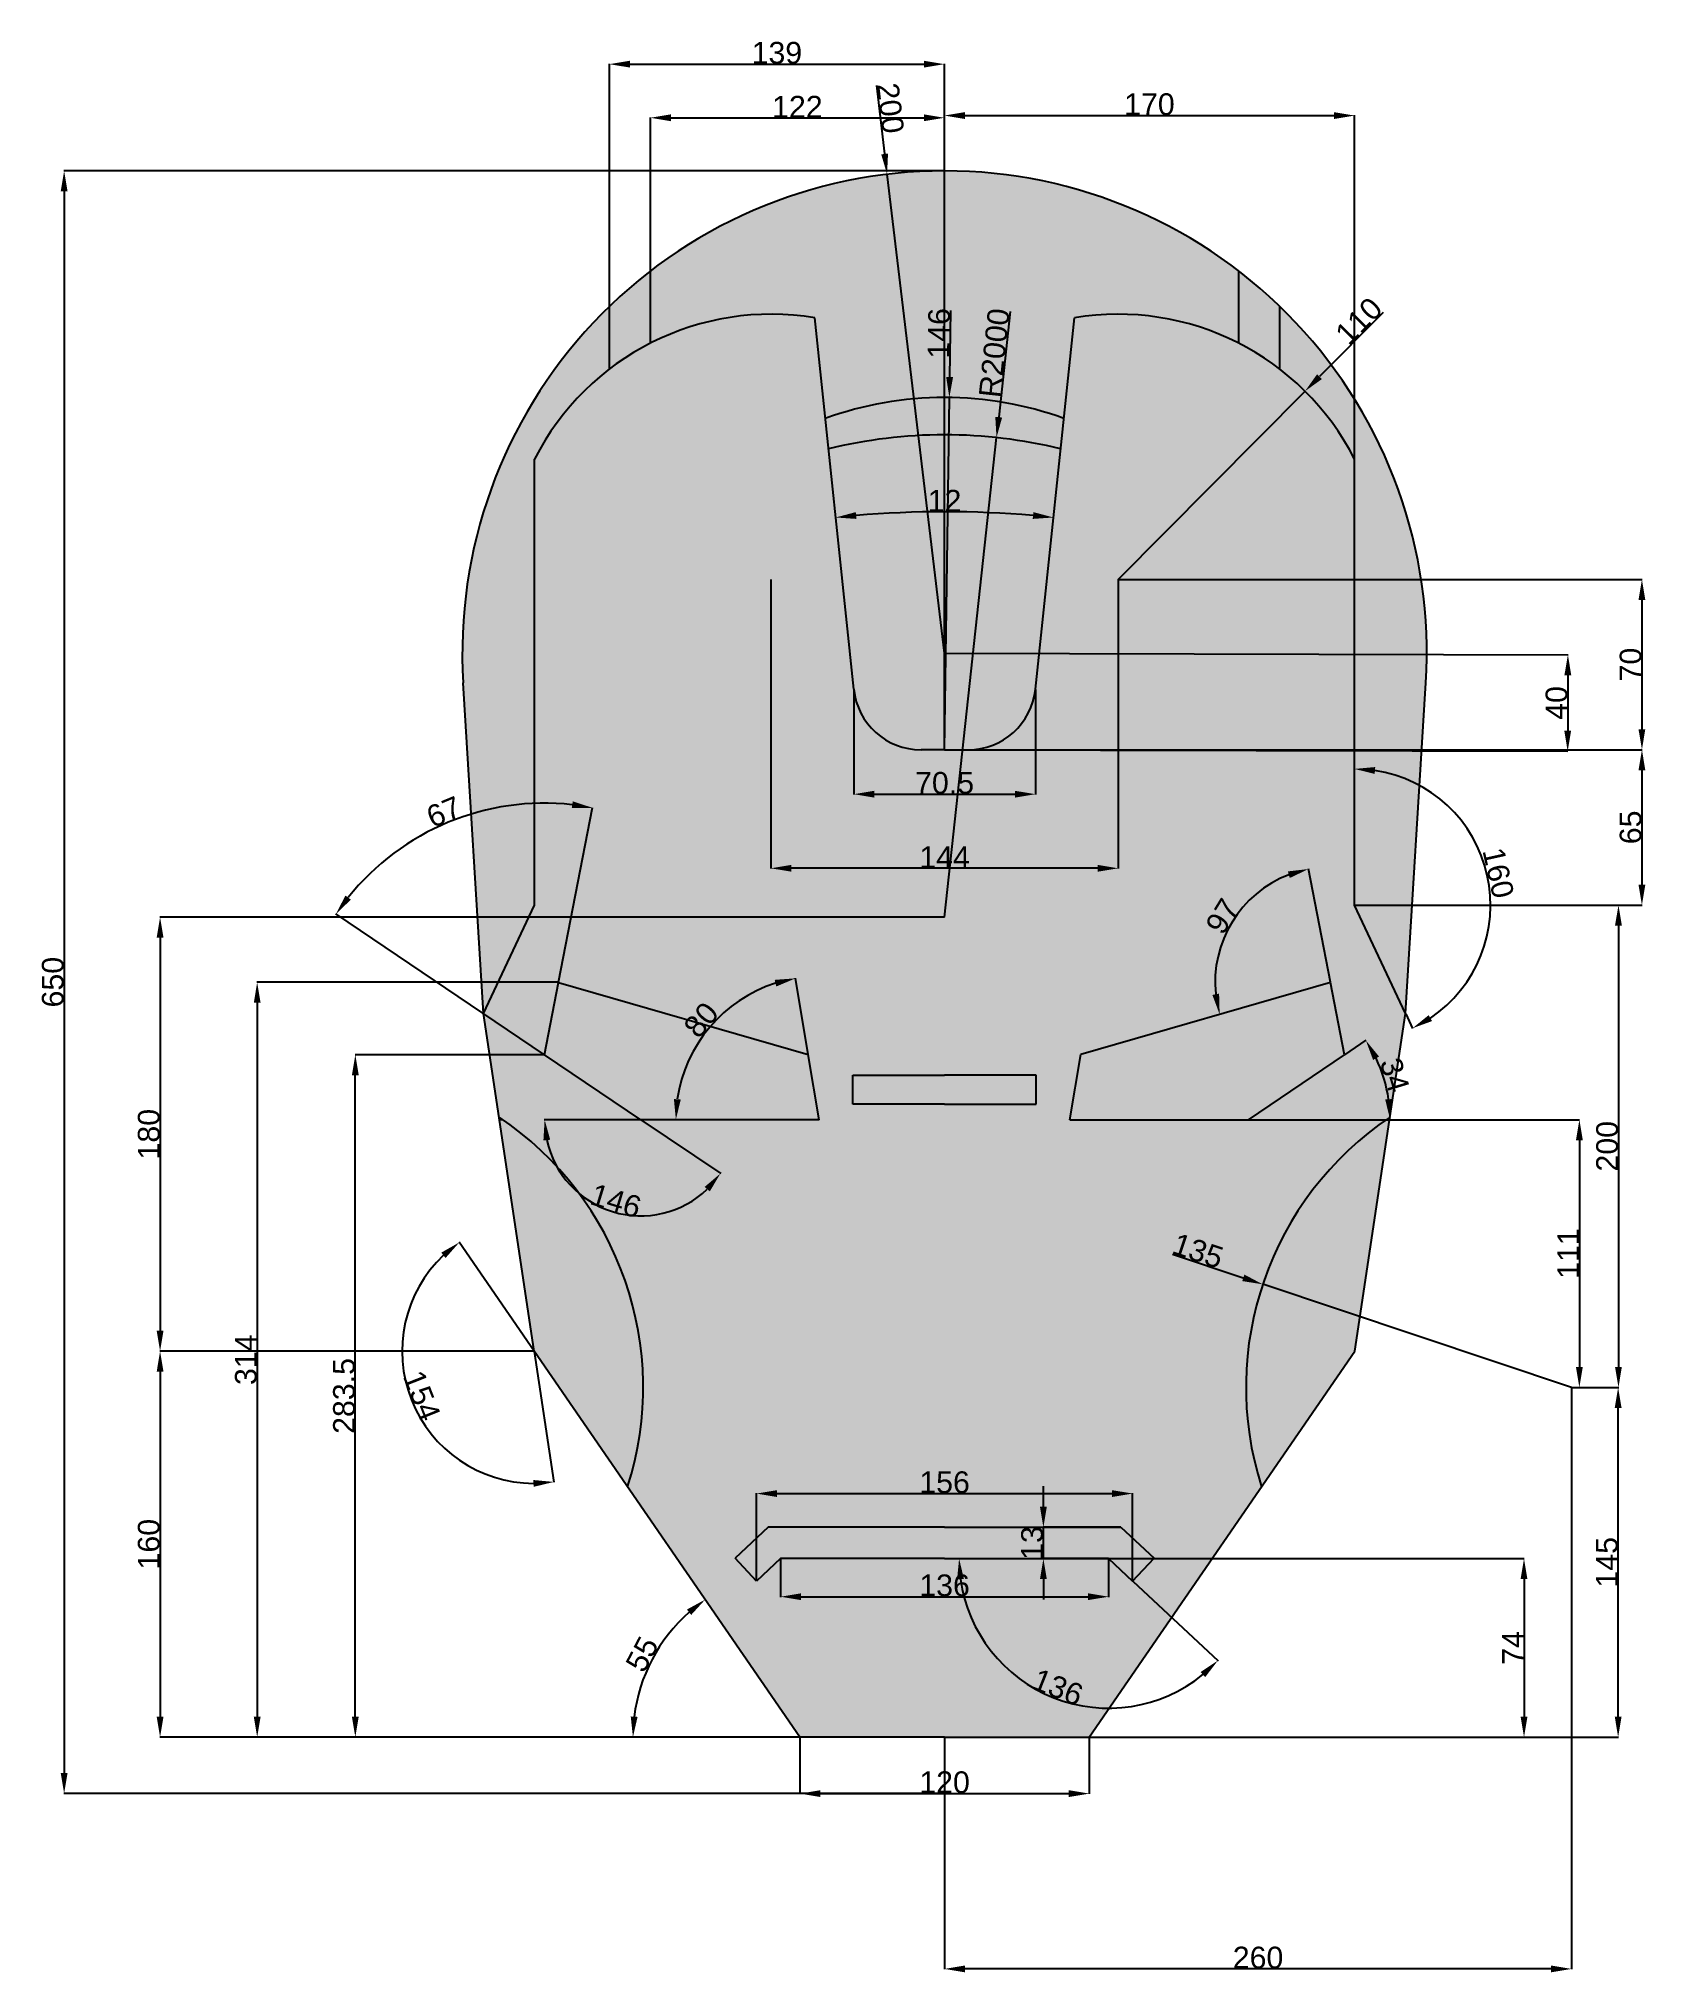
# Model space of a CAD drawing. Header units: millimetres. Extents: x -259 to 6404, y -674 to 7343.
import ezdxf

# ---------------------------------------------------------------- set-up
doc = ezdxf.new("R2010")
doc.units = ezdxf.units.MM
doc.styles.get("Standard").update_dxf_attribs({"font": 'arial.ttf'})
doc.dimstyles.new('ISO-25', dxfattribs={"dimtxt": 90, "dimasz": 85, "dimexe": 1.25, "dimexo": 0.625, "dimtad": 1, "dimtxsty": 'Standard', "dimcen": 2.5, "dimadec": 0, "dimazin": 0, "dimtfac": 1, "dimtmove": 0, "dimatfit": 3, "dimfxl": 1, "dimarcsym": 0})

msp = doc.modelspace()

# ---------------------------------------------------------------- blocks, each defined once
blk = doc.blocks.new('*D1')
at = {"color": 0, "lineweight": -2, "transparency": 16777216}
for p, q in [((2898.2, 300.2), (2898.2, 65.4)), ((4098.2, 300.2), (4098.2, 65.4)), ((2983.2, 66.6), (4013.2, 66.6))]:
    blk.add_line(p, q, dxfattribs=at)
at = {"color": 0, "transparency": 16777216}
for points in [[(2983.2, 80.8), (2983.2, 52.5), (2898.2, 66.6)], [(4013.2, 80.8), (4013.2, 52.5), (4098.2, 66.6)]]:
    blk.add_solid(points, dxfattribs=at)
at = {"layer": 'Defpoints', "color": 0, "transparency": 16777216}
for p in [(2898.2, 300.8), (4098.2, 300.8), (4098.2, 66.6)]:
    blk.add_point(p, dxfattribs=at)
at = {"color": 0, "transparency": 16777216, "insert": (3498.2, 113.2), "char_height": 90, "attachment_point": 5}
blk.add_mtext('120', dxfattribs=at)
blk = doc.blocks.new('*D2')
at = {"color": 0, "lineweight": -2, "transparency": 16777216}
blk.add_line((2897.6, 300.8), (2204.5, 300.8), dxfattribs=at)
blk.add_arc((2898.2, 300.8), 692.5, 131.5827, 172.96271, dxfattribs=at)
at = {"color": 0, "transparency": 16777216}
for points in [[(2429.9, 830), (2447.4, 807.6), (2505.6, 871.2)], [(2225.1, 384.8), (2196.8, 386.5), (2205.8, 300.8)]]:
    blk.add_solid(points, dxfattribs=at)
at = {"layer": 'Defpoints', "color": 0, "transparency": 16777216}
for p in [(1796.7, 1900.8), (2345, 717.3), (2898.2, 300.8), (2898.2, 300.8), (3498.2, 300.8)]:
    blk.add_point(p, dxfattribs=at)
at = {"color": 0, "transparency": 16777216, "insert": (2244.2, 644.6), "char_height": 90, "attachment_point": 5, "rotation": 62.27271}
blk.add_mtext('55', dxfattribs=at)
blk = doc.blocks.new('*D3')
at = {"color": 0, "lineweight": -2, "transparency": 16777216}
for p, q in [((1796.4, 1901.3), (1485.3, 2353.2)), ((1796.8, 1900.2), (1878.4, 1357.7))]:
    blk.add_line(p, q, dxfattribs=at)
blk.add_arc((1796.7, 1900.8), 548, 133.44152, 269.65695, dxfattribs=at)
at = {"color": 0, "transparency": 16777216}
for points in [[(1411, 2309.7), (1428.8, 2287.7), (1486, 2352.2)], [(1792.4, 1367), (1794.5, 1338.7), (1878.2, 1358.9)]]:
    blk.add_solid(points, dxfattribs=at)
at = {"layer": 'Defpoints', "color": 0, "transparency": 16777216}
for p in [(1586.2, 3300.8), (1250.1, 1940.2), (1796.7, 1900.8), (1796.7, 1900.8), (2898.2, 300.8)]:
    blk.add_point(p, dxfattribs=at)
at = {"color": 0, "transparency": 16777216, "insert": (1330.4, 1716.7), "char_height": 90, "attachment_point": 5, "rotation": 291.54924}
blk.add_mtext('154', dxfattribs=at)
blk = doc.blocks.new('*D4')
at = {"color": 0, "lineweight": -2, "transparency": 16777216}
for p, q in [((1897.8, 3431.1), (2038.6, 4155.4)), ((1838.7, 3130.3), (973.2, 3714.1))]:
    blk.add_line(p, q, dxfattribs=at)
blk.add_arc((1839.2, 3130), 1043.4, 83.66905, 141.33095, dxfattribs=at)
at = {"color": 0, "transparency": 16777216}
for points in [[(1956.4, 4181), (1952.2, 4152.9), (2038.3, 4154.1)], [(1036, 3773.5), (1013.2, 3790.3), (974.3, 3713.4)]]:
    blk.add_solid(points, dxfattribs=at)
at = {"layer": 'Defpoints', "color": 0, "transparency": 16777216}
for p in [(1634.2, 4153), (1897.6, 3430.5), (1839.2, 3130), (1839.2, 3130), (2238.2, 2860.8)]:
    blk.add_point(p, dxfattribs=at)
at = {"color": 0, "transparency": 16777216, "insert": (1422.1, 4136.9), "char_height": 90, "attachment_point": 5, "rotation": 22.5}
blk.add_mtext('67', dxfattribs=at)
blk = doc.blocks.new('*D5')
at = {"color": 0, "lineweight": -2, "transparency": 16777216}
for p, q in [((2237.6, 2860.8), (1838.4, 2860.8)), ((2238.8, 2860.5), (2569.7, 2637.2))]:
    blk.add_line(p, q, dxfattribs=at)
blk.add_arc((2238.2, 2860.8), 398.6, 192.24166, 313.75834, dxfattribs=at)
at = {"color": 0, "transparency": 16777216}
for points in [[(1834.6, 2774.8), (1862.8, 2777.8), (1839.7, 2860.8)], [(2503.1, 2582.1), (2524.8, 2563.8), (2568.7, 2637.9)]]:
    blk.add_solid(points, dxfattribs=at)
at = {"layer": 'Defpoints', "color": 0, "transparency": 16777216}
for p in [(1839.2, 3130), (2238.2, 2860.8), (2238.2, 2860.8), (2978.2, 2860.8), (1975, 2561.5)]:
    blk.add_point(p, dxfattribs=at)
at = {"color": 0, "transparency": 16777216, "insert": (2135.3, 2524.2), "char_height": 90, "attachment_point": 5, "rotation": 343}
blk.add_mtext('146', dxfattribs=at)
blk = doc.blocks.new('*D6')
at = {"color": 0, "lineweight": -2, "transparency": 16777216}
blk.add_line((2932.7, 3131.9), (2879.5, 3448.2), dxfattribs=at)
blk.add_arc((2978.2, 2860.8), 594.4, 107.74616, 171.79928, dxfattribs=at)
at = {"color": 0, "transparency": 16777216}
for points in [[(2793.7, 3440.7), (2800.4, 3413.1), (2879.7, 3447)], [(2404.1, 2944.6), (2375.8, 2946.6), (2383.9, 2860.8)]]:
    blk.add_solid(points, dxfattribs=at)
at = {"layer": 'Defpoints', "color": 0, "transparency": 16777216}
for p in [(2625.8, 3339.5), (2932.8, 3131.3), (2238.2, 2860.8), (2978.2, 2860.8), (2978.2, 2860.8)]:
    blk.add_point(p, dxfattribs=at)
at = {"color": 0, "transparency": 16777216, "insert": (2488.9, 3274.8), "char_height": 90, "attachment_point": 5, "rotation": 49.77272}
blk.add_mtext('80', dxfattribs=at)
blk = doc.blocks.new('*D7')
at = {"color": 0, "lineweight": -2, "transparency": 16777216}
blk.add_line((5098.7, 3431.1), (5007.3, 3901.5), dxfattribs=at)
blk.add_arc((5098.8, 3430.5), 478.7, 111.18815, 185.93055, dxfattribs=at)
at = {"color": 0, "transparency": 16777216}
for points in [[(4921.9, 3890.4), (4929.8, 3863.1), (5007.5, 3900.3)], [(4636.7, 3383.7), (4608.9, 3378.3), (4639, 3297.6)]]:
    blk.add_solid(points, dxfattribs=at)
at = {"layer": 'Defpoints', "color": 0, "transparency": 16777216}
for p in [(4774.2, 3782.2), (5098.8, 3430.5), (5098.8, 3430.5), (4063.7, 3131.3), (5157.3, 3130)]:
    blk.add_point(p, dxfattribs=at)
at = {"color": 0, "transparency": 16777216, "insert": (4650.7, 3704.4), "char_height": 90, "attachment_point": 5, "rotation": 58.55935}
blk.add_mtext('97', dxfattribs=at)
blk = doc.blocks.new('*D8')
at = {"color": 0, "lineweight": -2, "transparency": 16777216}
blk.add_arc((3498.2, 1061.9), 4319.8, 85.12742, 94.87258, dxfattribs=at)
at = {"color": 0, "transparency": 16777216}
for points in [[(3132.7, 5352), (3130, 5380.2), (3046.7, 5358)], [(3866.5, 5380.2), (3863.8, 5352), (3949.8, 5358)]]:
    blk.add_solid(points, dxfattribs=at)
at = {"layer": 'Defpoints', "color": 0, "transparency": 16777216}
for p in [(2959.7, 6185.8), (4036.8, 6185.8), (3649, 5379.1), (3121.6, 4645.7), (3874.9, 4645.7)]:
    blk.add_point(p, dxfattribs=at)
at = {"color": 0, "transparency": 16777216, "insert": (3498.2, 5427.5), "char_height": 90, "attachment_point": 5}
blk.add_mtext('12', dxfattribs=at)
blk = doc.blocks.new('*D9')
at = {"color": 0, "lineweight": -2, "transparency": 16777216}
blk.add_line((5410.6, 3300.3), (5439.4, 3239), dxfattribs=at)
blk.add_arc((5198.2, 3750.8), 564.5, 303.86862, 81.36482, dxfattribs=at)
at = {"color": 0, "transparency": 16777216}
for points in [[(5281.9, 4294.8), (5284.1, 4323.1), (5198.2, 4315.3)], [(5519.8, 3269.8), (5505.9, 3294.4), (5438.9, 3240.2)]]:
    blk.add_solid(points, dxfattribs=at)
at = {"layer": 'Defpoints', "color": 0, "transparency": 16777216}
for p in [(5198.2, 5600.4), (5198.2, 3750.8), (5198.2, 3750.8), (5747.9, 3622.1), (5410.3, 3300.8)]:
    blk.add_point(p, dxfattribs=at)
at = {"color": 0, "transparency": 16777216, "insert": (5794.6, 3884.3), "char_height": 90, "attachment_point": 5, "rotation": 282.61672}
blk.add_mtext('160', dxfattribs=at)
blk = doc.blocks.new('*D10')
at = {"color": 0, "lineweight": -2, "transparency": 16777216}
for p, q in [((5157.8, 3130.3), (5246.5, 3190.1)), ((4758.9, 2860.8), (5347.1, 2860.8))]:
    blk.add_line(p, q, dxfattribs=at)
blk.add_arc((4758.2, 2860.8), 587.6, 8.295, 25.705, dxfattribs=at)
at = {"color": 0, "transparency": 16777216}
for points in [[(5275.4, 3108.6), (5300, 3122.8), (5245.4, 3189.4)], [(5353.9, 2946.6), (5325.6, 2944.6), (5345.9, 2860.8)]]:
    blk.add_solid(points, dxfattribs=at)
at = {"layer": 'Defpoints', "color": 0, "transparency": 16777216}
for p in [(5157.3, 3130), (5334.4, 2976.3), (4018.2, 2860.8), (4758.2, 2860.8), (4758.2, 2860.8)]:
    blk.add_point(p, dxfattribs=at)
at = {"color": 0, "transparency": 16777216, "insert": (5364.8, 3046.3), "char_height": 90, "attachment_point": 5, "rotation": 287}
blk.add_mtext('34', dxfattribs=at)
blk = doc.blocks.new('*D11')
at = {"color": 0, "lineweight": -2, "transparency": 16777216}
blk.add_line((4278.7, 947.1), (4632.4, 617.3), dxfattribs=at)
blk.add_arc((4178.2, 1040.8), 619.8, 187.86396, 309.13604, dxfattribs=at)
at = {"color": 0, "transparency": 16777216}
for points in [[(3550.2, 955.1), (3578.4, 957), (3558.5, 1040.8)], [(4559.8, 570.4), (4579.1, 549.7), (4631.5, 618.1)]]:
    blk.add_solid(points, dxfattribs=at)
at = {"layer": 'Defpoints', "color": 0, "transparency": 16777216}
for p in [(3498.2, 1040.8), (4178.2, 1040.8), (4178.2, 1040.8), (4278.2, 947.6), (3745.1, 597.5)]:
    blk.add_point(p, dxfattribs=at)
at = {"color": 0, "transparency": 16777216, "insert": (3968.2, 507.5), "char_height": 90, "attachment_point": 5, "rotation": 338.5}
blk.add_mtext('136', dxfattribs=at)
blk = doc.blocks.new('*D12')
at = {"color": 0, "lineweight": -2, "transparency": 16777216}
for p, q in [((4443.1, 2303.3), (4737.1, 2205.2)), ((6098.2, 1750.8), (4817.7, 2178.3))]:
    blk.add_line(p, q, dxfattribs=at)
at = {"color": 0, "transparency": 16777216}
blk.add_solid([(4741.6, 2218.7), (4732.6, 2191.8), (4817.7, 2178.3)], dxfattribs=at)
at = {"layer": 'Defpoints', "color": 0, "transparency": 16777216}
for p in [(4817.7, 2178.3), (6098.2, 1750.8)]:
    blk.add_point(p, dxfattribs=at)
at = {"color": 0, "transparency": 16777216, "insert": (4549.1, 2317.1), "char_height": 90, "attachment_point": 5, "rotation": 341.53948}
blk.add_mtext('135', dxfattribs=at)
blk = doc.blocks.new('*D13')
at = {"color": 0, "lineweight": -2, "transparency": 16777216}
for p, q in [((6098.2, 1750.2), (6098.2, -661.5)), ((3498.2, 300.2), (3498.2, -661.5)), ((6013.2, -660.2), (3583.2, -660.2))]:
    blk.add_line(p, q, dxfattribs=at)
at = {"color": 0, "transparency": 16777216}
for points in [[(3583.2, -646.1), (3583.2, -674.4), (3498.2, -660.2)], [(6013.2, -646.1), (6013.2, -674.4), (6098.2, -660.2)]]:
    blk.add_solid(points, dxfattribs=at)
at = {"layer": 'Defpoints', "color": 0, "transparency": 16777216}
for p in [(6098.2, 1750.8), (3498.2, 300.8), (3498.2, -660.2)]:
    blk.add_point(p, dxfattribs=at)
at = {"color": 0, "transparency": 16777216, "insert": (4798.2, -613.7), "char_height": 90, "attachment_point": 5}
blk.add_mtext('260', dxfattribs=at)
blk = doc.blocks.new('*D14')
at = {"color": 0, "lineweight": -2, "transparency": 16777216}
for p, q in [((2818.2, 1040.2), (2818.2, 881.8)), ((4178.2, 1040.2), (4178.2, 881.8)), ((2903.2, 883), (4093.2, 883))]:
    blk.add_line(p, q, dxfattribs=at)
at = {"color": 0, "transparency": 16777216}
for points in [[(2903.2, 897.2), (2903.2, 868.9), (2818.2, 883)], [(4093.2, 897.2), (4093.2, 868.9), (4178.2, 883)]]:
    blk.add_solid(points, dxfattribs=at)
at = {"layer": 'Defpoints', "color": 0, "transparency": 16777216}
for p in [(2818.2, 1040.8), (4178.2, 1040.8), (4178.2, 883)]:
    blk.add_point(p, dxfattribs=at)
at = {"color": 0, "transparency": 16777216, "insert": (3498.2, 929.6), "char_height": 90, "attachment_point": 5}
blk.add_mtext('136', dxfattribs=at)
blk = doc.blocks.new('*D15')
at = {"color": 0, "lineweight": -2, "transparency": 16777216}
for p, q in [((2718.2, 948.2), (2718.2, 1311.9)), ((2803.2, 1310.7), (4193.2, 1310.7)), ((4278.2, 948.2), (4278.2, 1311.9))]:
    blk.add_line(p, q, dxfattribs=at)
at = {"color": 0, "transparency": 16777216}
for points in [[(2803.2, 1324.8), (2803.2, 1296.5), (2718.2, 1310.7)], [(4193.2, 1324.8), (4193.2, 1296.5), (4278.2, 1310.7)]]:
    blk.add_solid(points, dxfattribs=at)
at = {"layer": 'Defpoints', "color": 0, "transparency": 16777216}
for p in [(4278.2, 1310.7), (2718.2, 947.6), (4278.2, 947.6)]:
    blk.add_point(p, dxfattribs=at)
at = {"color": 0, "transparency": 16777216, "insert": (3498.2, 1357.2), "char_height": 90, "attachment_point": 5}
blk.add_mtext('156', dxfattribs=at)
blk = doc.blocks.new('*D16')
at = {"color": 0, "lineweight": -2, "transparency": 16777216}
for p, q in [((3908.1, 1255.8), (3908.1, 1340.8)), ((4228.8, 1170.8), (3906.8, 1170.8)), ((3908.1, 1040.8), (3908.1, 1170.8)), ((4177.6, 1040.8), (3906.8, 1040.8)), ((3908.1, 955.8), (3908.1, 870.8))]:
    blk.add_line(p, q, dxfattribs=at)
at = {"color": 0, "transparency": 16777216}
for points in [[(3893.9, 1255.8), (3922.3, 1255.8), (3908.1, 1170.8)], [(3893.9, 955.8), (3922.3, 955.8), (3908.1, 1040.8)]]:
    blk.add_solid(points, dxfattribs=at)
at = {"layer": 'Defpoints', "color": 0, "transparency": 16777216}
for p in [(3908.1, 1170.8), (4229.5, 1170.8), (4178.2, 1040.8)]:
    blk.add_point(p, dxfattribs=at)
at = {"color": 0, "transparency": 16777216, "insert": (3861.5, 1105.8), "char_height": 90, "attachment_point": 5, "rotation": 90}
blk.add_mtext('13', dxfattribs=at)
blk = doc.blocks.new('*D17')
at = {"color": 0, "lineweight": -2, "transparency": 16777216}
for p, q in [((4178.9, 1040.8), (5902.4, 1040.8)), ((5901.2, 955.8), (5901.2, 385.8)), ((4098.9, 300.8), (5902.4, 300.8))]:
    blk.add_line(p, q, dxfattribs=at)
at = {"color": 0, "transparency": 16777216}
for points in [[(5887, 955.8), (5915.4, 955.8), (5901.2, 1040.8)], [(5887, 385.8), (5915.4, 385.8), (5901.2, 300.8)]]:
    blk.add_solid(points, dxfattribs=at)
at = {"layer": 'Defpoints', "color": 0, "transparency": 16777216}
for p in [(4178.2, 1040.8), (4098.2, 300.8), (5901.2, 300.8)]:
    blk.add_point(p, dxfattribs=at)
at = {"color": 0, "transparency": 16777216, "insert": (5855.6, 670.8), "char_height": 90, "attachment_point": 5, "rotation": 90}
blk.add_mtext('74', dxfattribs=at)
blk = doc.blocks.new('*D18')
at = {"color": 0, "lineweight": -2, "transparency": 16777216}
for p, q in [((6098.9, 1750.8), (6292.9, 1750.8)), ((6291.6, 385.8), (6291.6, 1665.8)), ((4098.9, 300.8), (6292.9, 300.8))]:
    blk.add_line(p, q, dxfattribs=at)
at = {"color": 0, "transparency": 16777216}
for points in [[(6277.5, 1665.8), (6305.8, 1665.8), (6291.6, 1750.8)], [(6277.5, 385.8), (6305.8, 385.8), (6291.6, 300.8)]]:
    blk.add_solid(points, dxfattribs=at)
at = {"layer": 'Defpoints', "color": 0, "transparency": 16777216}
for p in [(6098.2, 1750.8), (6291.6, 1750.8), (4098.2, 300.8)]:
    blk.add_point(p, dxfattribs=at)
at = {"color": 0, "transparency": 16777216, "insert": (6245, 1025.8), "char_height": 90, "attachment_point": 5, "rotation": 90}
blk.add_mtext('145', dxfattribs=at)
blk = doc.blocks.new('*D19')
at = {"color": 0, "lineweight": -2, "transparency": 16777216}
for p, q in [((5198.9, 3750.8), (6294.1, 3750.8)), ((6292.9, 3665.8), (6292.9, 1835.8)), ((6098.9, 1750.8), (6294.1, 1750.8))]:
    blk.add_line(p, q, dxfattribs=at)
at = {"color": 0, "transparency": 16777216}
for points in [[(6278.7, 3665.8), (6307, 3665.8), (6292.9, 3750.8)], [(6278.7, 1835.8), (6307, 1835.8), (6292.9, 1750.8)]]:
    blk.add_solid(points, dxfattribs=at)
at = {"layer": 'Defpoints', "color": 0, "transparency": 16777216}
for p in [(5198.2, 3750.8), (6098.2, 1750.8), (6292.9, 1750.8)]:
    blk.add_point(p, dxfattribs=at)
at = {"color": 0, "transparency": 16777216, "insert": (6246.3, 2750.8), "char_height": 90, "attachment_point": 5, "rotation": 90}
blk.add_mtext('200', dxfattribs=at)
blk = doc.blocks.new('*D20')
at = {"color": 0, "lineweight": -2, "transparency": 16777216}
for p, q in [((4388.9, 2860.8), (6132, 2860.8)), ((6130.8, 2775.8), (6130.8, 1835.8)), ((6098.9, 1750.8), (6132, 1750.8))]:
    blk.add_line(p, q, dxfattribs=at)
at = {"color": 0, "transparency": 16777216}
for points in [[(6116.6, 2775.8), (6145, 2775.8), (6130.8, 2860.8)], [(6116.6, 1835.8), (6145, 1835.8), (6130.8, 1750.8)]]:
    blk.add_solid(points, dxfattribs=at)
at = {"layer": 'Defpoints', "color": 0, "transparency": 16777216}
for p in [(4388.2, 2860.8), (6098.2, 1750.8), (6130.8, 1750.8)]:
    blk.add_point(p, dxfattribs=at)
at = {"color": 0, "transparency": 16777216, "insert": (6085, 2305.8), "char_height": 90, "attachment_point": 5, "rotation": 90}
blk.add_mtext('111', dxfattribs=at)
blk = doc.blocks.new('*D21')
at = {"color": 0, "lineweight": -2, "transparency": 16777216}
for p, q in [((3498.9, 4395.2), (6391.4, 4395.2)), ((6390.2, 4310.2), (6390.2, 3835.8)), ((6294.7, 3750.8), (6391.4, 3750.8))]:
    blk.add_line(p, q, dxfattribs=at)
at = {"color": 0, "transparency": 16777216}
for points in [[(6376, 4310.2), (6404.3, 4310.2), (6390.2, 4395.2)], [(6376, 3835.8), (6404.3, 3835.8), (6390.2, 3750.8)]]:
    blk.add_solid(points, dxfattribs=at)
at = {"layer": 'Defpoints', "color": 0, "transparency": 16777216}
for p in [(3498.2, 4395.2), (6294.1, 3750.8), (6390.2, 3750.8)]:
    blk.add_point(p, dxfattribs=at)
at = {"color": 0, "transparency": 16777216, "insert": (6343.6, 4073), "char_height": 90, "attachment_point": 5, "rotation": 90}
blk.add_mtext('65', dxfattribs=at)
blk = doc.blocks.new('*D22')
at = {"color": 0, "lineweight": -2, "transparency": 16777216}
for p, q in [((5316.8, 6207.7), (5053, 5941.9)), ((4218.2, 5100.8), (4993.1, 5881.6))]:
    blk.add_line(p, q, dxfattribs=at)
at = {"color": 0, "transparency": 16777216}
blk.add_solid([(5043, 5951.9), (5063.1, 5931.9), (4993.1, 5881.6)], dxfattribs=at)
at = {"layer": 'Defpoints', "color": 0, "transparency": 16777216}
for p in [(4993.1, 5881.6), (4218.2, 5100.8)]:
    blk.add_point(p, dxfattribs=at)
at = {"color": 0, "transparency": 16777216, "insert": (5216.3, 6172.6), "char_height": 90, "attachment_point": 5, "rotation": 45.21572}
blk.add_mtext('110', dxfattribs=at)
blk = doc.blocks.new('*D23')
at = {"color": 0, "lineweight": -2, "transparency": 16777216}
for p, q in [((4218.9, 5100.8), (6391.4, 5100.8)), ((6390.2, 5015.8), (6390.2, 4480.2)), ((3498.9, 4395.2), (6391.4, 4395.2))]:
    blk.add_line(p, q, dxfattribs=at)
at = {"color": 0, "transparency": 16777216}
for points in [[(6376, 5015.8), (6404.3, 5015.8), (6390.2, 5100.8)], [(6376, 4480.2), (6404.3, 4480.2), (6390.2, 4395.2)]]:
    blk.add_solid(points, dxfattribs=at)
at = {"layer": 'Defpoints', "color": 0, "transparency": 16777216}
for p in [(4218.2, 5100.8), (3498.2, 4395.2), (6390.2, 4395.2)]:
    blk.add_point(p, dxfattribs=at)
at = {"color": 0, "transparency": 16777216, "insert": (6343.6, 4748), "char_height": 90, "attachment_point": 5, "rotation": 90}
blk.add_mtext('70', dxfattribs=at)
blk = doc.blocks.new('*D24')
at = {"color": 0, "lineweight": -2, "transparency": 16777216}
for p, q in [((3215.5, 7149.6), (3249.7, 6865.3)), ((3498.2, 4795.2), (3259.8, 6780.9))]:
    blk.add_line(p, q, dxfattribs=at)
at = {"color": 0, "transparency": 16777216}
blk.add_solid([(3263.7, 6867), (3235.6, 6863.6), (3259.8, 6780.9)], dxfattribs=at)
at = {"layer": 'Defpoints', "color": 0, "transparency": 16777216}
for p in [(3259.8, 6780.9), (3498.2, 4795.2)]:
    blk.add_point(p, dxfattribs=at)
at = {"color": 0, "transparency": 16777216, "insert": (3273.8, 7055.2), "char_height": 90, "attachment_point": 5, "rotation": 276.8469}
blk.add_mtext('200', dxfattribs=at)
blk = doc.blocks.new('*D25')
at = {"color": 0, "lineweight": -2, "transparency": 16777216}
for p, q in [((3498.9, 4795.2), (6084.5, 4788.8)), ((6083, 4703.8), (6082.4, 4473.8)), ((3497.9, 4395.2), (6083.5, 4388.8))]:
    blk.add_line(p, q, dxfattribs=at)
at = {"color": 0, "transparency": 16777216}
for points in [[(6068.8, 4703.9), (6097.2, 4703.8), (6083.2, 4788.8)], [(6068.3, 4473.9), (6096.6, 4473.8), (6082.2, 4388.8)]]:
    blk.add_solid(points, dxfattribs=at)
at = {"layer": 'Defpoints', "color": 0, "transparency": 16777216}
for p in [(3498.2, 4795.2), (3497.3, 4395.2), (6082.2, 4388.8)]:
    blk.add_point(p, dxfattribs=at)
at = {"color": 0, "transparency": 16777216, "insert": (6036.2, 4588.9), "char_height": 90, "attachment_point": 5, "rotation": 89.85964}
blk.add_mtext('40', dxfattribs=at)
blk = doc.blocks.new('*D26')
at = {"color": 0, "lineweight": -2, "transparency": 16777216}
for p, q in [((2778.3, 5100.2), (2778.3, 3902.1)), ((4218.2, 5100.2), (4218.2, 3902.1)), ((4133.2, 3903.3), (2863.3, 3903.3))]:
    blk.add_line(p, q, dxfattribs=at)
at = {"color": 0, "transparency": 16777216}
for points in [[(2863.3, 3917.5), (2863.3, 3889.2), (2778.3, 3903.3)], [(4133.2, 3917.5), (4133.2, 3889.2), (4218.2, 3903.3)]]:
    blk.add_solid(points, dxfattribs=at)
at = {"layer": 'Defpoints', "color": 0, "transparency": 16777216}
for p in [(2778.3, 5100.8), (4218.2, 5100.8), (2778.3, 3903.3)]:
    blk.add_point(p, dxfattribs=at)
at = {"color": 0, "transparency": 16777216, "insert": (3498.2, 3949.2), "char_height": 90, "attachment_point": 5}
blk.add_mtext('144', dxfattribs=at)
blk = doc.blocks.new('*D27')
at = {"color": 0, "lineweight": -2, "transparency": 16777216}
for p, q in [((3121.6, 4645), (3121.6, 4209.3)), ((3874.9, 4645), (3874.9, 4209.3)), ((3206.6, 4210.6), (3789.9, 4210.6))]:
    blk.add_line(p, q, dxfattribs=at)
at = {"color": 0, "transparency": 16777216}
for points in [[(3206.6, 4224.7), (3206.6, 4196.4), (3121.6, 4210.6)], [(3789.9, 4224.7), (3789.9, 4196.4), (3874.9, 4210.6)]]:
    blk.add_solid(points, dxfattribs=at)
at = {"layer": 'Defpoints', "color": 0, "transparency": 16777216}
for p in [(3121.6, 4645.7), (3874.9, 4645.7), (3874.9, 4210.6)]:
    blk.add_point(p, dxfattribs=at)
at = {"color": 0, "transparency": 16777216, "insert": (3498.2, 4257.1), "char_height": 90, "attachment_point": 5}
blk.add_mtext('70.5', dxfattribs=at)
blk = doc.blocks.new('*D28')
at = {"color": 0, "lineweight": -2, "transparency": 16777216}
for p, q in [((3770.2, 6212), (3722.7, 5773.7)), ((3498.2, 3700.8), (3713.6, 5689.2))]:
    blk.add_line(p, q, dxfattribs=at)
at = {"color": 0, "transparency": 16777216}
blk.add_solid([(3708.6, 5775.2), (3736.8, 5772.2), (3713.6, 5689.2)], dxfattribs=at)
at = {"layer": 'Defpoints', "color": 0, "transparency": 16777216}
for p in [(3713.6, 5689.2), (3498.2, 3700.8)]:
    blk.add_point(p, dxfattribs=at)
at = {"color": 0, "transparency": 16777216, "insert": (3704.7, 6040.1), "char_height": 90, "attachment_point": 5, "rotation": 83.81933}
blk.add_mtext('R2000', dxfattribs=at)
blk = doc.blocks.new('*D29')
at = {"color": 0, "lineweight": -2, "transparency": 16777216}
for p, q in [((3523, 6216.6), (3519.2, 5940)), ((3498.2, 4395.2), (3518, 5855))]:
    blk.add_line(p, q, dxfattribs=at)
blk.add_arc((3498.2, 4395.2), 1460, 89.17385, 89.97547, dxfattribs=at)
at = {"color": 0, "transparency": 16777216}
blk.add_solid([(3505, 5940.2), (3533.4, 5939.8), (3518, 5855)], dxfattribs=at)
at = {"layer": 'Defpoints', "color": 0, "transparency": 16777216}
for p in [(3518, 5855), (3498.2, 4395.2)]:
    blk.add_point(p, dxfattribs=at)
at = {"color": 0, "transparency": 16777216, "insert": (3475.1, 6121.4), "char_height": 90, "attachment_point": 5, "rotation": 89.2229}
blk.add_mtext('146', dxfattribs=at)
blk = doc.blocks.new('*D30')
at = {"color": 0, "lineweight": -2, "transparency": 16777216}
for p, q in [((3497.3, 4395.8), (3497.3, 7025.7)), ((3582.3, 7024.5), (5113.3, 7024.5)), ((5198.2, 4395.8), (5198.3, 7025.7))]:
    blk.add_line(p, q, dxfattribs=at)
at = {"color": 0, "transparency": 16777216}
for points in [[(3582.3, 7038.6), (3582.3, 7010.3), (3497.3, 7024.5)], [(5113.3, 7038.6), (5113.3, 7010.3), (5198.3, 7024.5)]]:
    blk.add_solid(points, dxfattribs=at)
at = {"layer": 'Defpoints', "color": 0, "transparency": 16777216}
for p in [(5198.3, 7024.5), (3497.3, 4395.2), (5198.2, 4395.2)]:
    blk.add_point(p, dxfattribs=at)
at = {"color": 0, "transparency": 16777216, "insert": (4347.8, 7071.1), "char_height": 90, "attachment_point": 5, "rotation": 359.99992}
blk.add_mtext('170', dxfattribs=at)
blk = doc.blocks.new('*D31')
at = {"color": 0, "lineweight": -2, "transparency": 16777216}
for p, q in [((2278.2, 6230.9), (2278.2, 7016.6)), ((2363.2, 7015.3), (3412.3, 7015.3)), ((3497.3, 6230.9), (3497.3, 7016.6))]:
    blk.add_line(p, q, dxfattribs=at)
at = {"color": 0, "transparency": 16777216}
for points in [[(2363.2, 7029.5), (2363.2, 7001.1), (2278.2, 7015.3)], [(3412.3, 7029.5), (3412.3, 7001.1), (3497.3, 7015.3)]]:
    blk.add_solid(points, dxfattribs=at)
at = {"layer": 'Defpoints', "color": 0, "transparency": 16777216}
for p in [(3497.3, 7015.3), (2278.2, 6230.3), (3497.3, 6230.3)]:
    blk.add_point(p, dxfattribs=at)
at = {"color": 0, "transparency": 16777216, "insert": (2887.8, 7061.1), "char_height": 90, "attachment_point": 5, "rotation": 359.99992}
blk.add_mtext('122', dxfattribs=at)
blk = doc.blocks.new('*D32')
at = {"color": 0, "lineweight": -2, "transparency": 16777216}
for p, q in [((2108.2, 6103.8), (2108.3, 7238.9)), ((2193.3, 7237.6), (3412.3, 7237.6)), ((3497.3, 6103.8), (3497.3, 7238.9))]:
    blk.add_line(p, q, dxfattribs=at)
at = {"color": 0, "transparency": 16777216}
for points in [[(2193.3, 7251.8), (2193.3, 7223.5), (2108.3, 7237.6)], [(3412.3, 7251.8), (3412.3, 7223.5), (3497.3, 7237.6)]]:
    blk.add_solid(points, dxfattribs=at)
at = {"layer": 'Defpoints', "color": 0, "transparency": 16777216}
for p in [(3497.3, 7237.6), (2108.2, 6103.2), (3497.3, 6103.2)]:
    blk.add_point(p, dxfattribs=at)
at = {"color": 0, "transparency": 16777216, "insert": (2802.8, 7284.2), "char_height": 90, "attachment_point": 5, "rotation": 359.99992}
blk.add_mtext('139', dxfattribs=at)
blk = doc.blocks.new('*D33')
at = {"color": 0, "lineweight": -2, "transparency": 16777216}
for p, q in [((1838.6, 3130), (1053.3, 3130)), ((1054.6, 385.8), (1054.6, 3045)), ((3497.6, 300.8), (1053.3, 300.8))]:
    blk.add_line(p, q, dxfattribs=at)
at = {"color": 0, "transparency": 16777216}
for points in [[(1040.4, 3045), (1068.8, 3045), (1054.6, 3130)], [(1040.4, 385.8), (1068.8, 385.8), (1054.6, 300.8)]]:
    blk.add_solid(points, dxfattribs=at)
at = {"layer": 'Defpoints', "color": 0, "transparency": 16777216}
for p in [(1054.6, 3130), (1839.2, 3130), (3498.2, 300.8)]:
    blk.add_point(p, dxfattribs=at)
at = {"color": 0, "transparency": 16777216, "insert": (1008, 1715.4), "char_height": 90, "attachment_point": 5, "rotation": 90}
blk.add_mtext('283.5', dxfattribs=at)
blk = doc.blocks.new('*D34')
at = {"color": 0, "lineweight": -2, "transparency": 16777216}
for p, q in [((1897, 3430.5), (646.4, 3430.5)), ((647.6, 3345.5), (647.6, 385.8)), ((2897.6, 300.8), (646.4, 300.8))]:
    blk.add_line(p, q, dxfattribs=at)
at = {"color": 0, "transparency": 16777216}
for points in [[(633.5, 3345.5), (661.8, 3345.5), (647.6, 3430.5)], [(633.5, 385.8), (661.8, 385.8), (647.6, 300.8)]]:
    blk.add_solid(points, dxfattribs=at)
at = {"layer": 'Defpoints', "color": 0, "transparency": 16777216}
for p in [(1897.6, 3430.5), (647.6, 300.8), (2898.2, 300.8)]:
    blk.add_point(p, dxfattribs=at)
at = {"color": 0, "transparency": 16777216, "insert": (601, 1865.6), "char_height": 90, "attachment_point": 5, "rotation": 90}
blk.add_mtext('314', dxfattribs=at)
blk = doc.blocks.new('*D35')
at = {"color": 0, "lineweight": -2, "transparency": 16777216}
for p, q in [((1796.1, 1900.8), (243.7, 1900.8)), ((244.9, 1815.8), (244.9, 385.8)), ((3497.6, 300.8), (243.7, 300.8))]:
    blk.add_line(p, q, dxfattribs=at)
at = {"color": 0, "transparency": 16777216}
for points in [[(230.8, 1815.8), (259.1, 1815.8), (244.9, 1900.8)], [(230.8, 385.8), (259.1, 385.8), (244.9, 300.8)]]:
    blk.add_solid(points, dxfattribs=at)
at = {"layer": 'Defpoints', "color": 0, "transparency": 16777216}
for p in [(1796.7, 1900.8), (244.9, 300.8), (3498.2, 300.8)]:
    blk.add_point(p, dxfattribs=at)
at = {"color": 0, "transparency": 16777216, "insert": (198.4, 1100.8), "char_height": 90, "attachment_point": 5, "rotation": 90}
blk.add_mtext('160', dxfattribs=at)
blk = doc.blocks.new('*D36')
at = {"color": 0, "lineweight": -2, "transparency": 16777216}
for p, q in [((3497.6, 3700.8), (243.7, 3700.8)), ((244.9, 3615.8), (244.9, 1985.8)), ((1796.1, 1900.8), (243.7, 1900.8))]:
    blk.add_line(p, q, dxfattribs=at)
at = {"color": 0, "transparency": 16777216}
for points in [[(230.8, 3615.8), (259.1, 3615.8), (244.9, 3700.8)], [(230.8, 1985.8), (259.1, 1985.8), (244.9, 1900.8)]]:
    blk.add_solid(points, dxfattribs=at)
at = {"layer": 'Defpoints', "color": 0, "transparency": 16777216}
for p in [(3498.2, 3700.8), (244.9, 1900.8), (1796.7, 1900.8)]:
    blk.add_point(p, dxfattribs=at)
at = {"color": 0, "transparency": 16777216, "insert": (198.4, 2800.8), "char_height": 90, "attachment_point": 5, "rotation": 90}
blk.add_mtext('180', dxfattribs=at)
blk = doc.blocks.new('*D37')
at = {"color": 0, "lineweight": -2, "transparency": 16777216}
for p, q in [((3497.6, 6795.2), (-154.2, 6795.2)), ((-153, 6710.2), (-153, 152.3)), ((3497.6, 67.3), (-154.2, 67.3))]:
    blk.add_line(p, q, dxfattribs=at)
at = {"color": 0, "transparency": 16777216}
for points in [[(-167.2, 6710.2), (-138.8, 6710.2), (-153, 6795.2)], [(-167.2, 152.3), (-138.8, 152.3), (-153, 67.3)]]:
    blk.add_solid(points, dxfattribs=at)
at = {"layer": 'Defpoints', "color": 0, "transparency": 16777216}
for p in [(3498.2, 6795.2), (-153, 67.3), (3498.2, 67.3)]:
    blk.add_point(p, dxfattribs=at)
at = {"color": 0, "transparency": 16777216, "insert": (-199.6, 3431.2), "char_height": 90, "attachment_point": 5, "rotation": 90}
blk.add_mtext('650', dxfattribs=at)

# ---------------------------------------------------------------- dimensions: what is measured, and where the dimension line sits
for p1, p2, distance, text, picture, middle in [((2108.249, 6103.208), (3497.271, 6103.206), 1134.415, '139', '*D32', (2802.762, 7284.229)), ((2278.249, 6230.292), (3497.271, 6230.291), 785.022, '122', '*D31', (2887.761, 7061.123)), ((3497.269, 4395.168), (5198.249, 4395.165), 2629.312, '170', '*D30', (4347.763, 7071.055)), ((3498.249, 4795.165), (3497.269, 4395.168), 2584.979, '40', '*D25', (6036.153, 4588.948))]:
    dim = msp.add_aligned_dim(p1=p1, p2=p2, distance=distance, text=text, dimstyle='ISO-25')
    dim.commit()
    dim.dimension.update_dxf_attribs({"geometry": picture, "text_midpoint": middle})
for center, mpoint, text, picture, middle in [((3498.249, 4795.165), (3259.815, 6780.902), '200', '*D24', (3273.792, 7055.187)), ((3498.249, 4395.165), (3518.05, 5855.031), '146', '*D29', (3475.082, 6121.42))]:
    dim = msp.add_radius_dim(center=center, mpoint=mpoint, text=text, dimstyle='ISO-25')
    dim.commit()
    dim.dimension.update_dxf_attribs({"geometry": picture, "text_midpoint": middle})
at = {"color": 255}
dim = msp.add_linear_dim(base=(-152.987, 67.271), p1=(3498.249, 6795.165), p2=(3498.249, 67.271), angle=90, text='650', dimstyle='ISO-25', dxfattribs=at)
dim.commit()
dim.dimension.update_dxf_attribs({"geometry": '*D37', "text_midpoint": (-152.987, 3431.218), "dimtype": 160})
for center, mpoint, text, picture, middle in [((4218.247, 5100.822), (4993.13, 5881.562), '110', '*D22', (5249.404, 6139.773)), ((6098.249, 1750.822), (4817.717, 2178.301), '135', '*D12', (4534.334, 2272.903))]:
    dim = msp.add_radius_dim(center=center, mpoint=mpoint, text=text, dimstyle='ISO-25')
    dim.commit()
    dim.dimension.update_dxf_attribs({"geometry": picture, "text_midpoint": middle, "dimtype": 164})
for base, line1, line2, text, picture, middle in [((3649.007, 5379.06), ((3874.916, 4645.657), (4036.786, 6185.751)), ((3121.582, 4645.657), (2959.711, 6185.751)), '12', '*D8', (3498.249, 5427.501)), ((5747.906, 3622.127), ((5410.323, 3300.822), (5198.249, 3750.822)), ((5198.249, 3750.822), (5198.249, 5600.418)), '160', '*D9', (5794.592, 3884.303)), ((1634.201, 4152.971), ((1839.239, 3129.958), (1897.65, 3430.458)), ((2238.249, 2860.822), (1839.239, 3129.958)), '67', '*D4', (1422.139, 4136.926)), ((4774.208, 3782.19), ((5098.848, 3430.458), (4063.735, 3131.322)), ((5157.259, 3129.958), (5098.848, 3430.458)), '97', '*D7', (4650.734, 3704.424)), ((2625.839, 3339.454), ((2978.249, 2860.822), (2238.249, 2860.822)), ((2978.249, 2860.822), (2932.762, 3131.322)), '80', '*D6', (2488.89, 3274.762)), ((1250.15, 1940.181), ((2898.249, 300.822), (1796.731, 1900.822)), ((1796.731, 1900.822), (1586.174, 3300.822)), '154', '*D3', (1330.359, 1716.65)), ((1975.004, 2561.528), ((2238.249, 2860.822), (1839.239, 3129.958)), ((2978.249, 2860.822), (2238.249, 2860.822)), '146', '*D5', (2135.33, 2524.189)), ((5334.421, 2976.301), ((4018.249, 2860.822), (4758.249, 2860.822)), ((4758.249, 2860.822), (5157.259, 3129.958)), '34', '*D10', (5364.773, 3046.255)), ((2344.987, 717.276), ((2898.249, 300.822), (1796.731, 1900.822)), ((3498.249, 300.822), (2898.249, 300.822)), '55', '*D2', (2244.217, 644.594)), ((3745.123, 597.498), ((4178.249, 1040.822), (4278.249, 947.57)), ((3498.249, 1040.822), (4178.249, 1040.822)), '136', '*D11', (3968.178, 507.527))]:
    dim = msp.add_angular_dim_2l(base=base, line1=line1, line2=line2, text=text, dimstyle='ISO-25')
    dim.commit()
    dim.dimension.update_dxf_attribs({"geometry": picture, "text_midpoint": middle})
dim = msp.add_radius_dim(center=(3498.249, 3700.822), mpoint=(3713.577, 5689.197), dimstyle='ISO-25')
dim.commit()
dim.dimension.update_dxf_attribs({"geometry": '*D28', "text_midpoint": (3704.73, 6040.113)})
for base, p1, p2, text, picture, middle in [((2778.251, 3903.342), (4218.247, 5100.822), (2778.251, 5100.822), '144', '*D26', (3498.249, 3949.151)), ((3874.916, 4210.569), (3121.582, 4645.657), (3874.916, 4645.657), '70.5', '*D27', (3498.249, 4257.145)), ((3498.249, -660.243), (6098.249, 1750.822), (3498.249, 300.822), '260', '*D13', (4798.249, -613.666)), ((4278.249, 1310.653), (2718.249, 947.57), (4278.249, 947.57), '156', '*D15', (3498.249, 1357.23)), ((4178.249, 883.031), (2818.249, 1040.822), (4178.249, 1040.822), '136', '*D14', (3498.249, 929.638)), ((4098.249, 66.646), (2898.249, 300.822), (4098.249, 300.822), '120', '*D1', (3498.249, 113.222))]:
    dim = msp.add_linear_dim(base=base, p1=p1, p2=p2, text=text, dimstyle='ISO-25')
    dim.commit()
    dim.dimension.update_dxf_attribs({"geometry": picture, "text_midpoint": middle})
for base, p1, p2, text, picture, middle in [((6390.171, 4395.165), (4218.247, 5100.822), (3498.249, 4395.165), '70', '*D23', (6343.594, 4747.994)), ((6390.171, 3750.822), (3498.249, 4395.165), (6294.122, 3750.822), '65', '*D21', (6343.594, 4072.994)), ((244.935, 1900.822), (3498.249, 3700.822), (1796.731, 1900.822), '180', '*D36', (198.359, 2800.822)), ((6292.872, 1750.822), (5198.249, 3750.822), (6098.249, 1750.822), '200', '*D19', (6246.296, 2750.822)), ((647.634, 300.822), (1897.65, 3430.458), (2898.249, 300.822), '314', '*D34', (601.027, 1865.64)), ((1054.589, 3129.958), (3498.249, 300.822), (1839.239, 3129.958), '283.5', '*D33', (1007.982, 1715.39)), ((6130.798, 1750.822), (4388.249, 2860.822), (6098.249, 1750.822), '111', '*D20', (6084.989, 2305.822)), ((244.935, 300.822), (1796.731, 1900.822), (3498.249, 300.822), '160', '*D35', (198.359, 1100.822)), ((6291.622, 1750.822), (4098.249, 300.822), (6098.249, 1750.822), '145', '*D18', (6245.046, 1025.822)), ((3908.087, 1170.822), (4178.249, 1040.822), (4229.457, 1170.822), '13', '*D16', (3861.479, 1105.822)), ((5901.184, 300.822), (4178.249, 1040.822), (4098.249, 300.822), '74', '*D17', (5855.559, 670.822))]:
    dim = msp.add_linear_dim(base=base, p1=p1, p2=p2, angle=90, text=text, dimstyle='ISO-25')
    dim.commit()
    dim.dimension.update_dxf_attribs({"geometry": picture, "text_midpoint": middle})

# ---------------------------------------------------------------- hatches: boundary and pattern name
h = msp.add_hatch(color=255)
h.set_gradient(color1=(237, 31, 36), color2=(237, 31, 36), tint=1)
h.paths.add_polyline_path([(3498.249, 6795.165, 0.16550187), (2278.249, 6379.968), (2278.249, 6080.617, -0.16076021), (2959.711, 6185.751), (3003.535, 5768.795, -0.086638), (3498.249, 5855.165, -0.086638), (3992.962, 5768.795), (4036.786, 6185.751, -0.16076021), (4718.249, 6080.617), (4718.249, 6379.968, 0.16550187)])
h.paths.add_polyline_path([(2278.249, 6379.968, 0.02809722), (2108.249, 6233.185), (2108.249, 5973.231, -0.04579504), (2278.249, 6080.617)])
h.paths.add_polyline_path([(2108.249, 5973.231), (2108.249, 6233.185, 0.21933276), (1502.003, 4672.684), (1586.174, 3300.822), (1798.249, 3750.822), (1798.249, 5600.418, -0.11156719)])
h.paths.add_polyline_path([(4888.249, 6233.185, 0.02809722), (4718.249, 6379.968), (4718.249, 6080.617, -0.04579504), (4888.249, 5973.231)])
h.paths.add_polyline_path([(4888.249, 6233.185), (4888.249, 5973.231, -0.11156719), (5198.249, 5600.418), (5198.249, 3750.822), (5410.323, 3300.822), (5494.495, 4672.684, 0.21933276)])
at = {"true_color": 0xf1eb1f}
h = msp.add_hatch(dxfattribs=at)
h.set_pattern_fill('ANGLE', color=2)
h.set_pattern_definition([(0, (0, 0), (0, 6.985), [5.08, -1.905]), (90, (0, 0), (-6.985, 4e-16), [5.08, -1.905])])
h.paths.add_polyline_path([(2959.711, 6185.751, 0.32725177), (1798.249, 5600.418), (1798.249, 3750.822), (1586.174, 3300.822), (1650.718, 2871.665, -0.33412594), (2183.779, 1338.618), (2898.249, 300.822), (3498.249, 300.822), (4098.249, 300.822), (4812.718, 1338.618, -0.33412594), (5345.779, 2871.665), (5410.323, 3300.822), (5198.249, 3750.822), (5198.249, 5600.418, 0.32725177), (4036.786, 6185.751), (3874.916, 4645.657, -0.3845669), (3595.764, 4394.926), (3498.249, 4395.165), (3400.734, 4394.926, -0.3845669), (3121.582, 4645.657)])
h.paths.add_polyline_path([(1897.65, 3430.458), (2932.762, 3131.322), (2978.249, 2860.822), (2238.249, 2860.822), (1839.239, 3129.958)], flags=0)
h.paths.add_polyline_path([(3118.249, 3045.822), (3498.249, 3045.822), (3878.249, 3045.822), (3878.249, 2925.822), (3498.249, 2925.822), (3118.249, 2925.822)], flags=16)
h.paths.add_polyline_path([(4063.735, 3131.322), (5098.848, 3430.458), (5157.259, 3129.958), (4758.249, 2860.822), (4018.249, 2860.822)], flags=16)
h.paths.add_polyline_path([(2767.04, 1170.822), (3498.249, 1170.822), (4229.457, 1170.822), (4366.908, 1042.646), (4278.249, 947.57), (4178.249, 1040.822), (3498.249, 1040.822), (2818.249, 1040.822), (2718.249, 947.57), (2629.589, 1042.646)], flags=16)
h.paths.add_polyline_path([(5157.259, 3129.958), (5098.848, 3430.458), (4063.735, 3131.322), (4018.249, 2860.822), (4758.249, 2860.822)], flags=0)
h.paths.add_polyline_path([(1897.65, 3430.458), (1839.239, 3129.958), (2238.249, 2860.822), (2978.249, 2860.822), (2932.762, 3131.322)], flags=16)
h.paths.add_polyline_path([(4718.249, 6379.968, 0.16550187), (3498.249, 6795.165, 0.16550187), (2278.249, 6379.968), (2278.249, 6080.617, -0.16076021), (2959.711, 6185.751), (3003.535, 5768.795, -0.086638), (3498.249, 5855.165, -0.086638), (3992.962, 5768.795), (4036.786, 6185.751, -0.16076021), (4718.249, 6080.617)])
h.paths.add_polyline_path([(3775.171, 5821.576), (3819.906, 6234.658), (3635.52, 6254.626), (3590.786, 5841.543)], flags=25)
h.paths.add_polyline_path([(3566.853, 5988.816), (3570.308, 6243.567), (3384.862, 6246.083), (3381.406, 5991.331)], flags=24)
h = msp.add_hatch(color=255)
h.set_gradient(color1=(241, 235, 31), color2=(241, 235, 31), tint=1)
h.paths.add_polyline_path([(2959.711, 6185.751, 0.32725177), (1798.249, 5600.418), (1798.249, 3750.822), (1586.174, 3300.822), (1650.718, 2871.665, -0.33412594), (2183.779, 1338.618), (2898.249, 300.822), (3498.249, 300.822), (4098.249, 300.822), (4812.718, 1338.618, -0.33412594), (5345.779, 2871.665), (5410.323, 3300.822), (5198.249, 3750.822), (5198.249, 5600.418, 0.32725177), (4036.786, 6185.751), (3874.916, 4645.657, -0.3845669), (3595.764, 4394.926), (3498.249, 4395.165), (3400.734, 4394.926, -0.3845669), (3121.582, 4645.657)])
h.paths.add_polyline_path([(2932.762, 3131.322), (2978.249, 2860.822), (2238.249, 2860.822), (1839.239, 3129.958), (1897.65, 3430.458)], flags=16)
h.paths.add_polyline_path([(3118.249, 3045.822), (3498.249, 3045.822), (3878.249, 3045.822), (3878.249, 2925.822), (3498.249, 2925.822), (3118.249, 2925.822)], flags=16)
h.paths.add_polyline_path([(4063.735, 3131.322), (5098.848, 3430.458), (5157.259, 3129.958), (4758.249, 2860.822), (4018.249, 2860.822)], flags=16)
h.paths.add_polyline_path([(2767.04, 1170.822), (3498.249, 1170.822), (4229.457, 1170.822), (4366.908, 1042.646), (4278.249, 947.57), (4178.249, 1040.822), (3498.249, 1040.822), (2818.249, 1040.822), (2718.249, 947.57), (2629.589, 1042.646)], flags=16)
h = msp.add_hatch(color=255)
h.set_gradient(color2=(244, 238, 81), tint=1, name='CYLINDER')
h.paths.add_polyline_path([(1798.249, 3750.822), (1586.174, 3300.822), (1650.718, 2871.665, -0.33412594), (2183.779, 1338.618), (2898.249, 300.822), (3498.249, 300.822), (4098.249, 300.822), (4812.718, 1338.618, -0.33412594), (5345.779, 2871.665), (5410.323, 3300.822), (5198.249, 3750.822), (5198.249, 5600.418, 0.32725177), (4036.786, 6185.751), (3874.916, 4645.657, -0.3845669), (3595.764, 4394.926), (3498.249, 4395.165), (3400.734, 4394.926, -0.3845669), (3121.582, 4645.657), (2959.711, 6185.751, 0.32725177), (1798.249, 5600.418)])
h.paths.add_polyline_path([(1897.65, 3430.458), (2932.762, 3131.322), (2978.249, 2860.822), (2238.249, 2860.822), (1839.239, 3129.958)], flags=16)
h.paths.add_polyline_path([(3118.249, 3045.822), (3498.249, 3045.822), (3878.249, 3045.822), (3878.249, 2925.822), (3498.249, 2925.822), (3118.249, 2925.822)], flags=16)
h.paths.add_polyline_path([(4063.735, 3131.322), (5098.848, 3430.458), (5157.259, 3129.958), (4758.249, 2860.822), (4018.249, 2860.822)], flags=16)
h.paths.add_polyline_path([(2767.04, 1170.822), (3498.249, 1170.822), (4229.457, 1170.822), (4366.908, 1042.646), (4278.249, 947.57), (4178.249, 1040.822), (3498.249, 1040.822), (2818.249, 1040.822), (2718.249, 947.57), (2629.589, 1042.646)], flags=16)
h = msp.add_hatch(color=255)
h.set_gradient(color1=(237, 31, 36), color2=(237, 31, 36), tint=1)
h.paths.add_polyline_path([(3498.249, 5855.165, 0.086638), (3003.535, 5768.795), (3016.859, 5642.024, -0.06084528), (3498.249, 5700.822, -0.06084528), (3979.638, 5642.024), (3992.962, 5768.795, 0.086638)])
h.paths.add_polyline_path([(3979.638, 5642.024, 0.06084528), (3498.249, 5700.822, 0.06084528), (3016.859, 5642.024), (3121.582, 4645.657, 0.3845669), (3400.734, 4394.926), (3498.249, 4395.165), (3595.764, 4394.926, 0.3845669), (3874.916, 4645.657)])
h.paths.add_polyline_path([(4229.457, 1170.822), (3498.249, 1170.822), (2767.04, 1170.822), (2629.589, 1042.646), (2718.249, 947.57), (2818.249, 1040.822), (3498.249, 1040.822), (4178.249, 1040.822), (4278.249, 947.57), (4366.908, 1042.646)])
h.paths.add_polyline_path([(3878.249, 3045.822), (3498.249, 3045.822), (3118.249, 3045.822), (3118.249, 2925.822), (3498.249, 2925.822), (3878.249, 2925.822)])
at = {"true_color": 0xed1f24}
h = msp.add_hatch(dxfattribs=at)
h.set_pattern_fill('GOST_WOOD', color=240, style=0)
h.paths.add_polyline_path([(1897.65, 3430.458), (1839.239, 3129.958), (2238.249, 2860.822), (2978.249, 2860.822), (2932.762, 3131.322)])
h.paths.add_polyline_path([(4063.735, 3131.322), (4018.249, 2860.822), (4758.249, 2860.822), (5157.259, 3129.958), (5098.848, 3430.458)])
h = msp.add_hatch(color=255)
h.set_gradient(color1=(237, 31, 36), color2=(237, 31, 36), tint=1)
h.paths.add_polyline_path([(1796.731, 1900.822), (2183.779, 1338.618, 0.33016782), (1666.624, 2860.822), (1652.349, 2860.822)])
h.paths.add_polyline_path([(4812.718, 1338.618), (5199.767, 1900.822), (5344.148, 2860.822), (5329.874, 2860.822, 0.33016782)])

# ---------------------------------------------------------------- linework, layer by layer
for p, q in [((2278.249, 6080.617), (2278.249, 6379.968)), ((4718.249, 6080.617), (4718.249, 6379.968)), ((2108.249, 5973.231), (2108.249, 6233.185)), ((3121.582, 4645.657), (2959.711, 6185.751)), ((3874.916, 4645.657), (4036.786, 6185.751)), ((4888.249, 5973.231), (4888.249, 6233.185)), ((1798.249, 3750.822), (1798.249, 5600.418)), ((5198.249, 3750.822), (5198.249, 5600.418)), ((1586.174, 3300.822), (1502.003, 4672.684)), ((5410.323, 3300.822), (5494.495, 4672.684)), ((3498.249, 4395.165), (3400.734, 4394.926)), ((3498.249, 4395.165), (3595.764, 4394.926)), ((1586.174, 3300.822), (1798.249, 3750.822)), ((5410.323, 3300.822), (5198.249, 3750.822)), ((1839.239, 3129.958), (1897.65, 3430.458)), ((1897.65, 3430.458), (2932.762, 3131.322)), ((5098.848, 3430.458), (4063.735, 3131.322)), ((5157.259, 3129.958), (5098.848, 3430.458)), ((1796.731, 1900.822), (1586.174, 3300.822)), ((5199.767, 1900.822), (5410.323, 3300.822)), ((2238.249, 2860.822), (1839.239, 3129.958)), ((2978.249, 2860.822), (2932.762, 3131.322)), ((4018.249, 2860.822), (4063.735, 3131.322)), ((4758.249, 2860.822), (5157.259, 3129.958)), ((3118.249, 2925.822), (3118.249, 3045.822)), ((3118.249, 3045.822), (3498.249, 3045.822)), ((3878.249, 3045.822), (3498.249, 3045.822)), ((3878.249, 2925.822), (3878.249, 3045.822)), ((3498.249, 2925.822), (3118.249, 2925.822)), ((3498.249, 2925.822), (3878.249, 2925.822)), ((1666.624, 2860.822), (1652.349, 2860.822)), ((2978.249, 2860.822), (2238.249, 2860.822)), ((2978.249, 2860.822), (2238.249, 2860.822)), ((4018.249, 2860.822), (4758.249, 2860.822)), ((4018.249, 2860.822), (4758.249, 2860.822)), ((5329.874, 2860.822), (5344.148, 2860.822)), ((2898.249, 300.822), (1796.731, 1900.822)), ((4098.249, 300.822), (5199.767, 1900.822)), ((2767.04, 1170.822), (2629.589, 1042.646)), ((3498.249, 1170.822), (2767.04, 1170.822)), ((3498.249, 1170.822), (4229.457, 1170.822)), ((4229.457, 1170.822), (4366.908, 1042.646)), ((2718.249, 947.57), (2629.589, 1042.646)), ((4278.249, 947.57), (4366.908, 1042.646)), ((2818.249, 1040.822), (2718.249, 947.57)), ((3498.249, 1040.822), (2818.249, 1040.822)), ((3498.249, 1040.822), (4178.249, 1040.822)), ((4178.249, 1040.822), (4278.249, 947.57)), ((3498.249, 300.822), (2898.249, 300.822)), ((3498.249, 300.822), (4098.249, 300.822))]:
    msp.add_line(p, q)
for centre, radius, start, end in [((3498.249, 4795.165), 2000, 90, 183.5110105), ((3498.249, 4795.165), 2000, 356.4889895, 90), ((2778.251, 5100.822), 1100, 80.5048518, 152.9879538), ((4218.247, 5100.822), 1100, 27.0120462, 99.4951482), ((3498.249, 4395.165), 1460, 90, 109.8065098), ((3498.249, 4395.165), 1460, 70.1934902, 90), ((3498.249, 3700.822), 2000, 90, 103.9275415), ((3498.249, 3700.822), 2000, 76.0724585, 90), ((3400.048, 4674.925), 280, 186, 270.1403635), ((3596.45, 4674.925), 280, 269.8596365, 354), ((898.249, 1750.822), 1350, 342.2216272, 56.1248699), ((6098.249, 1750.822), 1350, 123.8751301, 197.7783728)]:
    msp.add_arc(centre, radius, start, end)

msp.set_redraw_order([(e.dxf.handle, doc.entitydb.next_handle()) for e in msp.query("TEXT MTEXT ATTDEF DIMENSION ARC_DIMENSION")])  # texts and dimensions are drawn at this point

doc.saveas('drawing.dxf')
